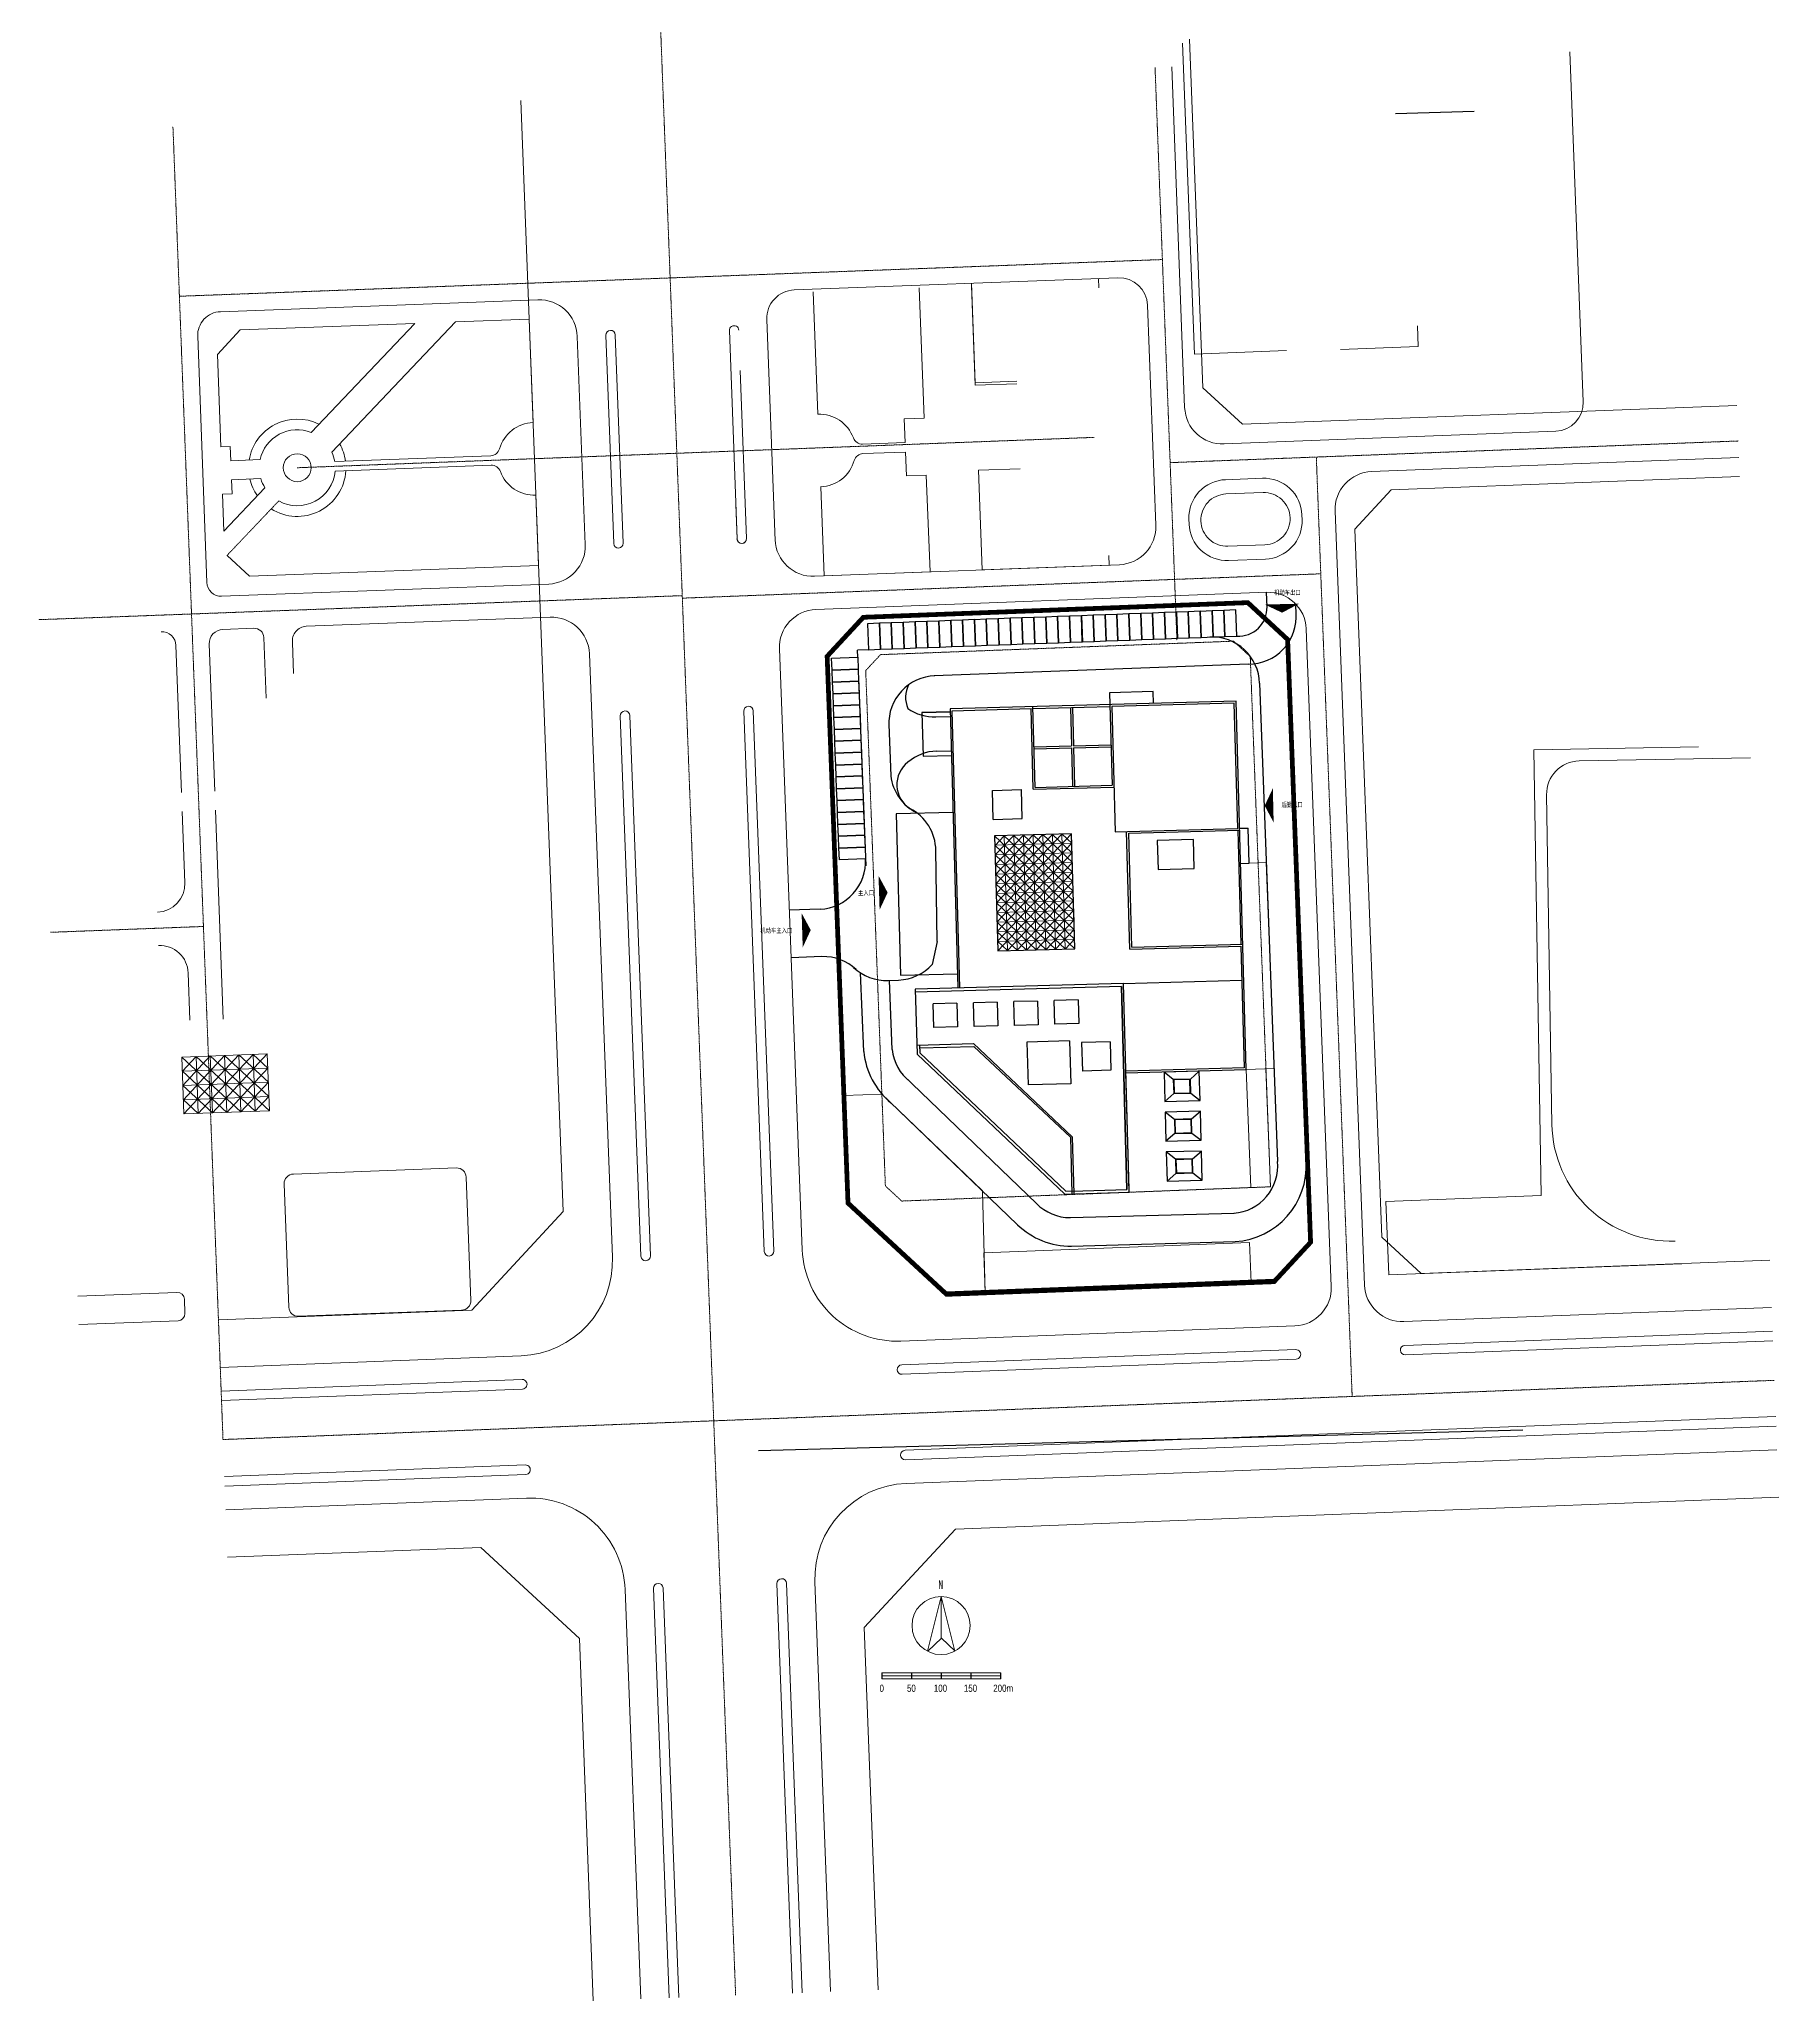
# Model space of a CAD drawing. Header units: inches. Extents: x -141887 to 224355, y -122157 to 1090348.
# Drawn here: x -141887 to 224355, y -122157 to 290980 of the extents above; entities that cross this region are included whole.
import ezdxf

# ---------------------------------------------------------------- set-up
doc = ezdxf.new("R2010")
doc.units = ezdxf.units.IN
doc.header["$MEASUREMENT"] = 0
doc.linetypes.add('ACAD_ISO10W100', pattern=[18.5, 12, -3, 0.5, -3])
doc.linetypes.add('ACAD_ISO12W100', pattern=[22, 12, -3, 0.5, -3, 0.5, -3])
for name, color, linetype, lineweight in [('1-道路', 5, 'Continuous', 18), ('A玻璃', 8, 'Continuous', 18), ('A用地红线', 6, 'Continuous', 18), ('A绿化边线', 3, 'Continuous', 18), ('A路缘线', 5, 'Continuous', 18), ('A道路中心线', 1, 'ACAD_ISO10W100', 18), ('B地段', 2, 'Continuous', 18), ('PUB_TEXT', 7, 'Continuous', 18), ('建筑退线', 112, 'ACAD_ISO10W100', 18)]:
    doc.layers.add(name, color=color, linetype=linetype, lineweight=lineweight)
doc.layers.add('细线', color=11, linetype='Continuous')
doc.styles.add('层数', font='Arial.ttf', dxfattribs={"width": 0.8})
doc.styles.add('注字', font='', dxfattribs={"width": 0.8})
doc.styles.get('注字').set_extended_font_data('SimHei')

msp = doc.modelspace()

# ---------------------------------------------------------------- texts
at = {"layer": 'B地段', "width": 0.8}
for s, height, style, p in [('N', 1875, '注字', (47407, -35461)), ('0', 1500, '层数', (35027, -57088)), ('50', 1500, '层数', (40809, -57088)), ('100', 1500, '层数', (46455, -57088)), ('150', 1500, '层数', (52781, -57088)), ('200m', 1500, '层数', (58971, -57088))]:
    msp.add_text(s, height=height, dxfattribs=dict(at, style=style)).set_placement(p)
at = {"layer": 'PUB_TEXT', "char_height": 1000, "attachment_point": 1, "style": '注字'}
for s, insert in [('{\\fArial Unicode MS|b0|i0|c134|p0;机动车出口}', (118100, 174961)), ('{\\fArial Unicode MS|b0|i0|c134|p0;后勤入口}', (119668, 130267)), ('{\\fArial Unicode MS|b0|i0|c134|p0;主入口}', (30492, 111668)), ('{\\fArial Unicode MS|b0|i0|c134|p0;机动车主入口}', (9939, 103759))]:
    msp.add_mtext_dynamic_manual_height_columns(s, width=17492.53, gutter_width=1, heights=[0], dxfattribs=dict(at, insert=insert))

# ---------------------------------------------------------------- linework, layer by layer
for p, q in [((143651, 275355), (160245, 275809)), ((92648, 153603), (83451, 153351)), ((83451, 153351), (83519, 150852)), ((92716, 151104), (92648, 153603)), ((43951, 149168), (49948, 149333)), ((50343, 149544), (66937, 149998)), ((51942, 91165), (50343, 149544)), ((67402, 133004), (66937, 149998)), ((67791, 133415), (67325, 150409)), ((67336, 150009), (83530, 150453)), ((75233, 150225), (75455, 142128)), ((75633, 150236), (75855, 142139)), ((83519, 150852), (83985, 133859)), ((67558, 141912), (75455, 142128)), ((67569, 141512), (75466, 141729)), ((75466, 141729), (75688, 133632)), ((75855, 142139), (83752, 142356)), ((75866, 141739), (83763, 141956)), ((75866, 141739), (76088, 133643)), ((58805, 132769), (64903, 132936)), ((58972, 126671), (58805, 132769)), ((65070, 126838), (64903, 132936)), ((67402, 133004), (84396, 133470)), ((67791, 133415), (83985, 133859)), ((58972, 126671), (65070, 126838)), ((87732, 99311), (87052, 124139)), ((110454, 124380), (111112, 100351)), ((110843, 124791), (112643, 124840)), ((112845, 117443), (112643, 124840)), ((88181, 99723), (87523, 123752)), ((111046, 117394), (112845, 117443)), ((87732, 99311), (111123, 99951)), ((85945, 91497), (87117, 48713)), ((86389, 92109), (111319, 92792)), ((51330, 87948), (46331, 87811)), ((46468, 82813), (46331, 87811)), ((51330, 87948), (51466, 82949)), ((59826, 88180), (54828, 88043)), ((54965, 83045), (54828, 88043)), ((59826, 88180), (59963, 83182)), ((68323, 88413), (63325, 88276)), ((63462, 83278), (63325, 88276)), ((68323, 88413), (68460, 83415)), ((76820, 88646), (71822, 88509)), ((71959, 83511), (71822, 88509)), ((76820, 88646), (76957, 83648)), ((51466, 82949), (46468, 82813)), ((59963, 83182), (54965, 83045)), ((68460, 83415), (63462, 83278)), ((76957, 83648), (71959, 83511)), ((75056, 79994), (66060, 79748)), ((66060, 79748), (66306, 70751)), ((75056, 79994), (75303, 70998)), ((83564, 79827), (77566, 79663)), ((77566, 79663), (77758, 73666)), ((83564, 79827), (83701, 73829)), ((75303, 70998), (66306, 70751)), ((83728, 73829), (77731, 73665)), ((87577, 48725), (86905, 73266)), ((96887, 71881), (94941, 73406)), ((100485, 71979), (96887, 71881)), ((96887, 71881), (96968, 68898)), ((100388, 71877), (96989, 71784)), ((96989, 71784), (97065, 69001)), ((100464, 69094), (100388, 71877)), ((100485, 71979), (102345, 73609)), ((100567, 68996), (100485, 71979)), ((96968, 68898), (95109, 67268)), ((96968, 68898), (100567, 68996)), ((97065, 69001), (100464, 69094)), ((100567, 68996), (102513, 67471)), ((97117, 63484), (95171, 65009)), ((100715, 63583), (97117, 63484)), ((97117, 63484), (97198, 60501)), ((100618, 63480), (97219, 63387)), ((97219, 63387), (97295, 60604)), ((100694, 60697), (100618, 63480)), ((100715, 63583), (102575, 65212)), ((100797, 60600), (100715, 63583)), ((97198, 60501), (95339, 58872)), ((97198, 60501), (100797, 60600)), ((97295, 60604), (100694, 60697)), ((100797, 60600), (102743, 59074)), ((97347, 55087), (95401, 56612)), ((100945, 55186), (97347, 55087)), ((97347, 55087), (97428, 52104)), ((100848, 55083), (97449, 54990)), ((97449, 54990), (97525, 52207)), ((100924, 52300), (100848, 55083)), ((100945, 55186), (102805, 56815)), ((101027, 52203), (100945, 55186)), ((97428, 52104), (95569, 50475)), ((97428, 52104), (101027, 52203)), ((97525, 52207), (100924, 52300)), ((101027, 52203), (102973, 50678)), ((170507, -1944), (9517, -6353))]:
    msp.add_line(p, q)
for points in [[(49948, 149333), (43951, 149168), (44203, 139972), (50200, 140136)], [(86905, 73266), (112235, 73960), (110109, 151581), (49932, 149933), (51542, 91155)], [(83930, 150464), (84653, 124073), (110443, 124780), (109721, 151170), (83930, 150464)], [(50529, 128141), (38533, 127812), (39464, 93825), (51460, 94153)], [(87523, 123752), (110854, 124391)], [(59268, 123178), (59931, 98987), (76124, 99431), (75462, 123622), (59268, 123178)], [(93507, 122215), (93674, 116117), (101271, 116326), (101104, 122423), (93507, 122215)], [(111123, 99951), (111825, 74349), (86894, 73666)], [(88181, 99723), (111512, 100362)], [(42545, 90908), (42920, 77231), (74056, 47755), (87593, 48125), (86389, 92109), (42545, 90908)], [(75522, 48395), (87117, 48713), (85945, 91497), (42562, 90308)], [(42868, 79113), (54841, 79440), (75610, 59778), (75938, 47806)], [(43468, 79129), (43513, 77496), (74288, 48361), (75921, 48406)], [(43485, 78529), (54857, 78841), (75210, 59768), (75538, 47795)], [(94941, 73406), (95109, 67268), (102513, 67471), (102345, 73609), (94941, 73406)], [(95171, 65009), (95339, 58872), (102743, 59074), (102575, 65212), (95171, 65009)], [(95401, 56612), (95569, 50475), (102973, 50678), (102805, 56815), (95401, 56612)]]:
    msp.add_lwpolyline(points)
at = {"layer": '1-道路'}
for p, q in [((99273, 213428), (96538, 285175)), ((180380, 288317), (183189, 214626)), ((17064, 238178), (85228, 240726)), ((-103720, 233594), (-36894, 236091)), ((13071, 185307), (11293, 231954)), ((91447, 234958), (93211, 188609)), ((-108530, 228411), (-106592, 176552)), ((-26929, 184539), (-28601, 228402)), ((-20933, 184767), (-22605, 228630)), ((-18935, 184844), (-20607, 228706)), ((5021, 185739), (3415, 229604)), ((7047, 185834), (5697, 221222)), ((7047, 185834), (5697, 221222)), ((107572, 205739), (177422, 208402)), ((138619, 199917), (215968, 202866)), ((5048, 185758), (4774, 192953)), ((5048, 185758), (4774, 192953)), ((130930, 191619), (137146, 28564)), ((-34624, 176240), (-103482, 173666)), ((-96688, 166915), (-103221, 166671)), ((-85696, 167326), (-34346, 169245)), ((124871, 166799), (130152, 28285)), ((-113102, 163300), (-111944, 132322)), ((-106107, 163561), (-104949, 132584)), ((-94135, 152168), (-94605, 164992)), ((-88326, 157389), (-88541, 163885)), ((-21206, 34434), (-26053, 161556)), ((18763, 36002), (13938, 162570)), ((10771, 35654), (6432, 149447)), ((12769, 35730), (8431, 149523)), ((-15210, 34663), (-19549, 148456)), ((-13212, 34739), (-17550, 148532)), ((-111795, 128325), (-111235, 113335)), ((-104800, 128586), (-103156, 84605)), ((-110525, 94348), (-110151, 84343)), ((222824, 23867), (145450, 20875)), ((122467, 19986), (39522, 16779)), ((223016, 18871), (145643, 15879)), ((223092, 16872), (145720, 13880)), ((122660, 14990), (39715, 11783)), ((122737, 12992), (39792, 9784)), ((-40225, 8691), (-103582, 6241)), ((-40148, 6693), (-103506, 4243)), ((40410, -6204), (223705, 884)), ((40488, -8203), (223781, -1114)), ((40643, -13200), (223973, -6111)), ((-102896, -11746), (-39530, -9295)), ((-102820, -13744), (-39453, -11294)), ((-102630, -18741), (-39297, -16292)), ((-15251, -121770), (-18539, -35515)), ((-9255, -121538), (-12544, -35286)), ((-7257, -121461), (-10545, -35210)), ((16725, -120534), (13438, -34296)), ((18724, -120456), (15436, -34219)), ((24719, -120225), (21430, -33947))]:
    msp.add_line(p, q, dxfattribs=at)
msp.add_lwpolyline([(-40419, 13687), (-103772, 11238)], dxfattribs=at)
for centre, radius, start, end in [((85452, 234730), 6000, 2.18337, 92.14014), ((-36595, 228097), 8000, 2.18337, 92.14014), ((17288, 232183), 6000, 92.14014, 182.18337), ((-103534, 228597), 5000, 92.14014, 182.14014), ((-21606, 228668), 1000, 2.18337, 182.18337), ((4414, 229641), 1000, 2.09691, 182.09691), ((107268, 213733), 8000, 182.18337, 272.18337), ((177194, 214398), 6000, 272.18337, 2.18337), ((138924, 191923), 8000, 92.18337, 182.18337), ((-34923, 184234), 8000, 272.14016, 2.18337), ((-19934, 184806), 1000, 182.18337, 2.18337), ((6020, 185775), 1000, 182.09691, 2.09691), ((6047, 185796), 1000, 182.18337, 2.18337), ((6047, 185796), 1000, 182.18337, 2.18337), ((-103594, 176664), 3000, 182.14014, 272.14016), ((-116100, 163188), 3000, 2.14014, 92.14016), ((-103109, 163673), 3000, 92.14016, 182.14014), ((-96603, 164917), 2000, 2.14014, 92.14016), ((-85573, 164329), 3000, 92.14016, 188.49754), ((-34047, 161251), 8000, 2.18337, 92.14016), ((-18550, 148494), 1000, 2.18337, 182.18337), ((7432, 149485), 1000, 2.18337, 182.18337), ((-117231, 113111), 6000, 272.14017, 2.14014), ((-116521, 94124), 6000, 2.14014, 92.14017), ((-41191, 33673), 20000, 272.21457, 2.18337), ((-14211, 34701), 1000, 182.18337, 2.18337), ((11770, 35692), 1000, 182.18337, 2.18337), ((38749, 36764), 20000, 182.18337, 272.21457), ((122158, 27980), 8000, 272.21457, 2.18337), ((145141, 28869), 8000, 182.18337, 272.21457), ((122699, 13991), 1000, 272.21457, 92.21457), ((145682, 14880), 1000, 92.21457, 272.21457), ((-40187, 7692), 1000, 272.21457, 92.21457), ((39753, 10783), 1000, 92.21457, 272.21457), ((40449, -7203), 1000, 92.21457, 272.21457), ((-39491, -10295), 1000, 272.21457, 92.21457), ((-38525, -36277), 20000, 2.18337, 92.21457), ((41416, -33185), 20000, 92.21457, 182.18337), ((-11544, -35248), 1000, 2.18337, 182.18337), ((14437, -34257), 1000, 2.18337, 182.18337)]:
    msp.add_arc(centre, radius, start, end, dxfattribs=at)
at = {"layer": 'A玻璃'}
for p, q in [((59268, 123178), (59931, 98987)), ((59268, 123178), (75905, 107428)), ((59322, 121204), (75516, 121647)), ((59322, 121204), (75960, 105453)), ((61292, 123234), (59348, 121180)), ((59378, 119180), (63316, 123289)), ((65341, 123344), (59433, 117155)), ((59488, 115131), (67365, 123400)), ((69389, 123455), (59544, 113107)), ((59599, 111083), (71413, 123511)), ((73438, 123566), (59655, 109058)), ((75462, 123622), (59710, 107034)), ((75516, 121647), (59764, 105060)), ((61292, 123234), (61955, 99043)), ((75849, 109502), (61292, 123234)), ((63316, 123289), (63979, 99098)), ((63316, 123289), (75793, 111526)), ((65341, 123344), (66003, 99153)), ((75738, 113550), (65341, 123344)), ((67365, 123400), (68028, 99209)), ((67365, 123400), (75632, 115573)), ((69389, 123455), (70052, 99264)), ((75627, 117599), (69439, 123457)), ((71413, 123511), (72076, 99320)), ((71413, 123511), (75547, 119597)), ((73438, 123566), (74100, 99375)), ((75516, 121647), (73488, 123568)), ((59378, 119180), (75571, 119623)), ((59378, 119180), (76015, 103429)), ((59433, 117155), (75627, 117599)), ((59433, 117155), (76070, 101405)), ((75571, 119623), (59820, 103036)), ((75627, 117599), (59875, 101011)), ((59488, 115131), (75682, 115575)), ((59488, 115131), (76126, 99381)), ((59544, 113107), (75738, 113550)), ((74100, 99375), (59544, 113107)), ((75682, 115575), (59931, 98987)), ((75738, 113550), (61955, 99043)), ((59599, 111083), (75793, 111526)), ((59599, 111083), (72076, 99320)), ((59655, 109058), (75849, 109502)), ((70052, 99264), (59655, 109058)), ((59710, 107034), (75904, 107478)), ((63979, 99098), (75793, 111526)), ((75849, 109502), (66003, 99153)), ((68028, 99209), (75854, 107476)), ((71745, 111415), (75793, 111526)), ((76124, 99431), (75905, 107428)), ((59710, 107034), (68028, 99209)), ((59766, 105010), (75960, 105453)), ((66003, 99153), (59766, 105010)), ((59821, 102986), (76015, 103429)), ((75960, 105453), (70102, 99266)), ((72076, 99320), (75989, 103453)), ((59821, 102986), (63979, 99098)), ((59876, 100961), (76070, 101405)), ((61955, 99043), (59901, 100987)), ((72022, 101294), (76070, 101405)), ((76070, 101405), (74150, 99377)), ((-93876, 77289), (-111864, 76617)), ((-99424, 65073), (-111864, 76617)), ((-111864, 76617), (-111416, 64625)), ((-108866, 76729), (-111752, 73619)), ((-111640, 70621), (-105868, 76841)), ((-111528, 67623), (-102870, 76953)), ((-111416, 64625), (-99872, 77065)), ((-96426, 65185), (-108866, 76729)), ((-108866, 76729), (-108418, 64737)), ((-108418, 64737), (-96874, 77177)), ((-93428, 65297), (-105868, 76841)), ((-105868, 76841), (-105420, 64849)), ((-105420, 64849), (-93876, 77289)), ((-93540, 68295), (-102870, 76953)), ((-102870, 76953), (-102422, 64961)), ((-93652, 71293), (-99872, 77065)), ((-99872, 77065), (-99424, 65073)), ((-96874, 77177), (-93764, 74291)), ((-96874, 77177), (-96426, 65185)), ((-93876, 77289), (-93428, 65297)), ((-93764, 74291), (-111752, 73619)), ((-102422, 64961), (-111752, 73619)), ((-93652, 71293), (-111640, 70621)), ((-105420, 64849), (-111640, 70621)), ((-102422, 64961), (-93764, 74291)), ((-99424, 65073), (-93652, 71293)), ((-93540, 68295), (-111528, 67623)), ((-111528, 67623), (-108418, 64737)), ((-93540, 68295), (-96426, 65185)), ((-93428, 65297), (-111416, 64625))]:
    msp.add_line(p, q, dxfattribs=at)
at = {"layer": 'A用地红线'}
for p, q in [((103118, 217578), (100320, 290980)), ((-40502, 278074), (-31580, 44052)), ((103118, 217578), (111417, 209888)), ((111417, 209888), (215547, 213858)), ((142769, 196073), (216121, 198869)), ((135079, 187774), (142769, 196073)), ((135079, 187774), (140763, 38707)), ((31690, 169308), (112645, 172395)), ((31690, 169423), (81864, 171336)), ((112645, 172395), (120944, 164705)), ((31690, 169308), (24001, 161009)), ((121515, 149831), (125774, 38128)), ((28375, 46370), (24572, 146135)), ((28375, 46370), (49122, 27158)), ((-50803, 23293), (-31580, 44052)), ((118085, 29824), (125774, 38128)), ((140763, 38707), (149061, 31022)), ((222442, 33860), (149061, 31022)), ((118085, 29824), (49122, 27158)), ((-50803, 23293), (-104153, 21230))]:
    msp.add_line(p, q, dxfattribs=at)
at = {"layer": 'A用地红线', "const_width": 1000}
msp.add_lwpolyline([(24001, 161009), (28392, 45841), (49139, 26629), (118101, 29295), (125790, 37599), (120950, 164553), (112572, 172315), (31617, 169229)], close=True, dxfattribs=at)
at = {"layer": 'A用地红线'}
for points in [[(34712, -119838), (31804, -43564), (51027, -22806), (224355, -16103)], [(-102249, -28733), (-48898, -26670), (-28151, -45883), (-25243, -122157)]]:
    msp.add_lwpolyline(points, dxfattribs=at)
at = {"layer": 'A绿化边线'}
for p, q in [((101347, 224659), (98850, 290140)), ((81211, 238618), (81137, 240573)), ((21043, 237798), (22046, 211998)), ((44433, 211175), (43386, 238633)), ((55161, 218625), (54362, 239572)), ((55177, 218096), (54379, 239043)), ((-54264, 231439), (-80290, 204038)), ((-54264, 231439), (-38719, 232020)), ((-38719, 232020), (-37905, 210242)), ((-99574, 229746), (-104384, 224563)), ((-99574, 229746), (-62844, 231119)), ((-62844, 231119), (-84640, 208170)), ((148300, 230618), (148466, 226274)), ((-104384, 224563), (-103657, 205129)), ((120717, 225398), (101347, 224659)), ((132061, 225648), (148466, 226274)), ((63933, 218959), (55161, 218625)), ((63950, 218430), (55177, 218096)), ((44433, 211175), (40235, 211018)), ((40235, 211018), (40417, 206033)), ((-101659, 205204), (-103657, 205129)), ((-101659, 205204), (-101547, 202206)), ((-79678, 202022), (-46831, 203250)), ((31475, 205692), (40417, 206033)), ((31549, 203693), (40491, 204034)), ((40491, 204034), (40674, 199026)), ((-95388, 202436), (-101547, 202206)), ((-95238, 198439), (-101397, 198209)), ((-79603, 200024), (-46757, 201251)), ((44881, 199183), (40674, 199026)), ((44881, 199183), (45659, 178790)), ((56660, 179210), (55860, 200197)), ((64619, 200531), (55865, 200197)), ((-101285, 195211), (-103284, 195136)), ((-103284, 195136), (-102995, 187393)), ((-101397, 198209), (-101285, 195211)), ((-37333, 194945), (-36781, 180162)), ((22640, 196702), (23370, 177941)), ((-102351, 182263), (-97636, 177888)), ((83310, 182216), (83386, 180229)), ((-36781, 180162), (-97636, 177888)), ((23378, 177941), (45659, 178790)), ((56660, 179210), (83390, 180229)), ((172815, 141283), (207448, 141952)), ((172815, 141283), (174334, 47451)), ((182332, 138966), (218389, 139663)), ((175468, 131854), (176591, 62434)), ((111046, 117394), (116465, 117598)), ((116465, 117598), (118101, 74181)), ((112235, 73960), (118101, 74181)), ((112235, 73960), (113196, 49121)), ((117339, 49279), (116392, 74116)), ((35522, 68801), (27528, 68496)), ((27528, 68496), (28375, 46370)), ((56695, 48406), (35522, 68801)), ((-90314, 49903), (-89343, 23926)), ((-54070, 53259), (-88390, 51975)), ((-51997, 51335), (-51026, 25358)), ((28375, 46370), (49139, 26629)), ((57283, 26944), (56695, 48406)), ((113196, 49121), (87593, 48125)), ((113196, 49121), (117339, 49279)), ((174334, 47451), (141652, 46171)), ((141652, 46171), (142241, 30727)), ((112920, 37522), (56962, 35372)), ((112920, 37522), (113242, 29092)), ((56962, 35372), (57283, 26942)), ((142241, 30727), (203953, 33080)), ((73059, 27560), (118388, 29288)), ((-133770, 26270), (-112893, 27051)), ((-111338, 25608), (-111226, 22607)), ((49139, 26629), (57283, 26944)), ((-112669, 21052), (-133545, 20272)), ((-52950, 23285), (-87270, 22002))]:
    msp.add_line(p, q, dxfattribs=at)
at = {"layer": 'A绿化边线', "linetype": 'ACAD_ISO12W100'}
msp.add_line((-91457, 193733), (-102351, 182263), dxfattribs=at)
at = {"layer": 'A绿化边线'}
for points in [[(-94357, 196488), (-102995, 187393)], [(34712, -119838), (31804, -43564), (51027, -22806), (224355, -16103)], [(-102249, -28733), (-48898, -26670), (-28151, -45883), (-25243, -122157)]]:
    msp.add_lwpolyline(points, dxfattribs=at)
for points in [[(102684, 189491, -0.4142136), (107970, 195197), (115767, 195494, -0.4142136), (121473, 190207)], [(102684, 189491, 0.4142136), (108389, 184205), (116187, 184502, 0.4142136), (121473, 190207)]]:
    msp.add_lwpolyline(points, format="xyb", dxfattribs=at)
msp.add_circle((-87572, 200727), 2938, dxfattribs=at)
for centre, radius, start, end in [((-87572, 200727), 10255, 63.48519, 170.89395), ((22343, 204350), 7654, 20.24524, 92.22432), ((-87572, 200727), 8000, 68.49956, 167.66263), ((-37625, 202593), 7654, 92.09767, 164.03489), ((31400, 207691), 2000, 200.24524, 272.14), ((-87572, 200727), 8000, 9.32089, 24.45094), ((-87572, 200727), 10255, 7.73609, 29.4653), ((-46906, 205248), 2000, 272.14014, 344.03489), ((31624, 201695), 2000, 92.14, 164.03475), ((-87572, 200727), 10255, 193.38633, 215.22905), ((-87572, 200727), 8000, 196.61765, 211.99773), ((-87572, 200727), 10255, 237.72144, 356.54419), ((-87572, 200727), 8000, 240.95276, 354.95938), ((-46682, 199253), 2000, 20.24538, 92.14014), ((-37625, 202593), 7654, 200.24538, 272.18275), ((22343, 204350), 7654, 272.09662, 344.03475), ((182467, 131967), 7000, 91.10792, 180.92701), ((201588, 62838), 25000, 180.92701, 272.18337), ((-88315, 49977), 2000, 92.14014, 182.14021), ((-53996, 51260), 2000, 2.14124, 92.14014), ((-112837, 25552), 1500, 2.14124, 92.14121), ((-53024, 25284), 2000, 272.14124, 2.14124), ((-112725, 22551), 1500, 272.14124, 2.14124), ((-87344, 24001), 2000, 182.14021, 272.14124)]:
    msp.add_arc(centre, radius, start, end, dxfattribs=at)
at = {"layer": 'A路缘线'}
for p, q in [((100206, 188876), (100166, 189916)), ((21357, 177864), (85521, 180310)), ((21623, 170869), (116568, 174489)), ((21627, 170869), (116572, 174489))]:
    msp.add_line(p, q, dxfattribs=at)
msp.add_lwpolyline([(108505, 181186, -0.4142136), (100206, 188876), (100166, 189916, -0.4142136), (107855, 198215), (115652, 198512, -0.4142136), (123951, 190823), (123991, 189783, -0.4142136), (116302, 181484)], format="xyb", close=True, dxfattribs=at)
for centre, start, end in [((85216, 188304), 272.18337, 2.18337), ((85216, 188304), 272.18337, 2.18337), ((21052, 185858), 182.18337, 272.18337)]:
    msp.add_arc(centre, 8000, start, end, dxfattribs=at)
at = {"layer": 'A路缘线', "linetype": 'Continuous'}
for centre, start, end in [((116877, 166495), 2.18337, 92.18337), ((21932, 162875), 92.18337, 182.18337)]:
    msp.add_arc(centre, 8000, start, end, dxfattribs=at)
at = {"layer": 'A道路中心线'}
for p, q in [((4734, -120997), (-41449, 1090348)), ((4734, -120997), (-41449, 1090348)), ((97639, 164432), (93041, 285041)), ((-103197, -3952), (-113738, 272599)), ((-112374, 236844), (94583, 244578)), ((-87572, 200727), (80245, 207125)), ((96214, 201803), (215834, 206364)), ((126994, 202977), (134538, 5123)), ((-6488, 173259), (127928, 178384)), ((-141887, 168729), (-6504, 173788)), ((-139522, 102882), (-107313, 104110)), ((-103193, -3952), (223412, 8515))]:
    msp.add_line(p, q, dxfattribs=at)
at = {"layer": 'B地段'}
for p, q in [((47989, -37010), (45117, -48528)), ((47991, -45779), (47989, -37010)), ((47989, -37010), (50866, -48527)), ((45178, -48535), (48052, -45787)), ((50927, -48534), (48052, -45787)), ((35493, -53078), (60493, -53072)), ((35493, -54328), (35493, -53078)), ((35493, -53703), (60493, -53697)), ((35552, -54332), (35552, -53082)), ((35552, -53082), (60552, -53082)), ((35552, -53707), (60552, -53707)), ((41743, -54327), (41743, -53077)), ((41802, -54332), (41802, -53082)), ((47993, -54325), (47993, -53075)), ((48052, -54332), (48052, -53082)), ((54243, -54324), (54243, -53074)), ((54302, -54332), (54302, -53082)), ((60493, -54322), (60493, -53072)), ((60552, -54332), (60552, -53082)), ((35493, -54328), (60493, -54322)), ((35552, -54332), (60552, -54332))]:
    msp.add_line(p, q, dxfattribs=at)
msp.add_circle((47990, -43128), 6118, dxfattribs=at)
at = {"layer": 'PUB_TEXT'}
for points in [[(119792, 170202, 0, 7206, 0), (119749, 172003, 0, 0, 0)], [(116125, 129551, 0, 7206, 0), (117926, 129594, 0, 0, 0)], [(36733, 111259, 0, 7206, 0), (34932, 111203, 0, 0, 0)], [(20545, 103350, 0, 7206, 0), (18744, 103294, 0, 0, 0)]]:
    msp.add_lwpolyline(points, format="xyseb", dxfattribs=at)
at = {"layer": '建筑退线'}
for p, q in [((35233, 161361), (32121, 158003)), ((109565, 164195), (35233, 161361)), ((113082, 160937), (109565, 164195)), ((32121, 158003), (36260, 49459)), ((117339, 49281), (113082, 160937)), ((36260, 49459), (39694, 46278)), ((39694, 46278), (117339, 49281))]:
    msp.add_line(p, q, dxfattribs=at)
at = {"layer": '细线'}
for p, q in [((116621, 171443), (116505, 174486)), ((122718, 170201), (122663, 171668)), ((32711, 162388), (30388, 162314)), ((30445, 160804), (30388, 162307)), ((120735, 163345), (124841, 54646)), ((112695, 159369), (46567, 156904)), ((30617, 156311), (32121, 116898)), ((115042, 155371), (118838, 54612)), ((36991, 146621), (37403, 135827)), ((46900, 148248), (49976, 148332)), ((47097, 141052), (50173, 141137)), ((47170, 100932), (46882, 120275)), ((22522, 107758), (16037, 107511)), ((47170, 100932), (46098, 96099)), ((22903, 97766), (16418, 97518)), ((31712, 77746), (30996, 94372)), ((36848, 92750), (39043, 92834)), ((37689, 78176), (37132, 92761)), ((68078, 45762), (40012, 72797)), ((64079, 41294), (35339, 68978)), ((75202, 42785), (109688, 43729)), ((75437, 36797), (109876, 37740))]:
    msp.add_line(p, q, dxfattribs=at)
for points in [[(72520, 169375), (72730, 163881), (75228, 163974), (75024, 169470), (72520, 169375)], [(75019, 169468), (75228, 163974), (77726, 164067), (77522, 169563), (75019, 169468)], [(77522, 169563), (77731, 164069), (80230, 164162), (80025, 169659), (77522, 169563)], [(80020, 169656), (80230, 164162), (82728, 164255), (82524, 169751), (80020, 169656)], [(82523, 169756), (82733, 164262), (85231, 164355), (85027, 169852), (82523, 169756)], [(85027, 169837), (85237, 164344), (87735, 164437), (87531, 169933), (85027, 169837)], [(87526, 169930), (87735, 164437), (90233, 164530), (90029, 170026), (87526, 169930)], [(90029, 170026), (90238, 164532), (92737, 164625), (92532, 170121), (90029, 170026)], [(92527, 170119), (92737, 164625), (95235, 164718), (95031, 170214), (92527, 170119)], [(95031, 170214), (95240, 164720), (97738, 164813), (97534, 170310), (95031, 170214)], [(97529, 170307), (97738, 164813), (100237, 164906), (100032, 170402), (97529, 170307)], [(100032, 170402), (100242, 164909), (102740, 165002), (102536, 170498), (100032, 170402)], [(102536, 170484), (102746, 164990), (105244, 165083), (105040, 170579), (102536, 170484)], [(105034, 170577), (105244, 165083), (107742, 165176), (107538, 170672), (105034, 170577)], [(107538, 170672), (107747, 165178), (110246, 165271), (110041, 170767), (107538, 170672)], [(32502, 167882), (32711, 162388), (35209, 162481), (35005, 167977), (32502, 167882)], [(35005, 167977), (35214, 162484), (37713, 162577), (37508, 168073), (35005, 167977)], [(37508, 168071), (37718, 162577), (40216, 162670), (40012, 168166), (37508, 168071)], [(40007, 168163), (40216, 162670), (42714, 162763), (42510, 168259), (40007, 168163)], [(42510, 168259), (42719, 162765), (45218, 162858), (45013, 168354), (42510, 168259)], [(45008, 168352), (45218, 162858), (47716, 162951), (47512, 168447), (45008, 168352)], [(47512, 168447), (47721, 162954), (50219, 163046), (50015, 168543), (47512, 168447)], [(50010, 168540), (50219, 163046), (52718, 163139), (52513, 168636), (50010, 168540)], [(52513, 168636), (52723, 163142), (55221, 163235), (55017, 168731), (52513, 168636)], [(55012, 168728), (55221, 163235), (57719, 163328), (57515, 168824), (55012, 168728)], [(57515, 168824), (57724, 163330), (60223, 163423), (60018, 168919), (57515, 168824)], [(60013, 168917), (60223, 163423), (62721, 163516), (62517, 169012), (60013, 168917)], [(62517, 169012), (62726, 163519), (65224, 163611), (65020, 169108), (62517, 169012)], [(65015, 169105), (65224, 163611), (67723, 163704), (67518, 169201), (65015, 169105)], [(67519, 169186), (67728, 163693), (70226, 163786), (70022, 169282), (67519, 169186)], [(70017, 169279), (70226, 163786), (72725, 163879), (72520, 169375), (70017, 169279)]]:
    msp.add_lwpolyline(points, dxfattribs=at)
for points in [[(30541, 158305), (25045, 158096), (24949, 160594), (30445, 160804)], [(30636, 155807), (25140, 155597), (25045, 158096), (30541, 158305)], [(30731, 153309), (25235, 153099), (25140, 155597), (30636, 155807)], [(30827, 150811), (25331, 150601), (25235, 153099), (30731, 153309)], [(30922, 148313), (25426, 148103), (25331, 150601), (30827, 150811)], [(31017, 145814), (25521, 145605), (25426, 148103), (30922, 148313)], [(31113, 143316), (25617, 143107), (25521, 145605), (31017, 145814)], [(31208, 140818), (25712, 140608), (25617, 143107), (31113, 143316)], [(31303, 138320), (25807, 138110), (25712, 140608), (31208, 140818)], [(31399, 135822), (25903, 135612), (25807, 138110), (31303, 138320)], [(31494, 133324), (25998, 133114), (25903, 135612), (31399, 135822)], [(31589, 130825), (26093, 130616), (25998, 133114), (31494, 133324)], [(31685, 128327), (26189, 128117), (26093, 130616), (31589, 130825)], [(31780, 125829), (26284, 125619), (26189, 128117), (31685, 128327)], [(31875, 123331), (26379, 123121), (26284, 125619), (31780, 125829)], [(31971, 120833), (26475, 120623), (26379, 123121), (31875, 123331)], [(32066, 118334), (26570, 118125), (26475, 120623), (31971, 120833)]]:
    msp.add_lwpolyline(points, close=True, dxfattribs=at)
for centre, radius, start, end in [((110624, 171259), 6000, 266.38161, 1.75307), ((112752, 169368), 10000, 269.67225, 4.7783), ((105047, 155069), 10000, 1.73247, 92.5741), ((46987, 146913), 10000, 91.85504, 182.69666), ((46509, 152343), 6000, 153.4162, 202.64669), ((46676, 158245), 10000, 235.21448, 271.28272), ((47421, 131058), 10000, 91.85504, 129.93948), ((44681, 133986), 6000, 127.82564, 237.95518), ((47331, 137022), 10000, 186.86173, 243.17298), ((36884, 120049), 10000, 0.4109, 63.17298), ((22083, 117749), 10000, 272.51549, 3.35712), ((23226, 87771), 10000, 46.43043, 91.85125), ((36466, 102743), 10000, 226.43043, 272.18526), ((38698, 102824), 10000, 271.97911, 317.73394), ((47628, 79277), 15989, 185.49567, 230.4088), ((47628, 79277), 10000, 186.32633, 231.74714), ((108880, 53698), 10000, 274.40225, 5.24388), ((108880, 53698), 15989, 273.5716, 3.39785), ((75197, 52785), 10000, 224.60607, 270.02688), ((75197, 52785), 15989, 225.94441, 270.85754)]:
    msp.add_arc(centre, radius, start, end, dxfattribs=at)

msp.set_redraw_order([(e.dxf.handle, doc.entitydb.next_handle()) for e in msp.query("TEXT MTEXT ATTDEF DIMENSION ARC_DIMENSION")])  # texts and dimensions are drawn at this point

doc.saveas('drawing.dxf')
